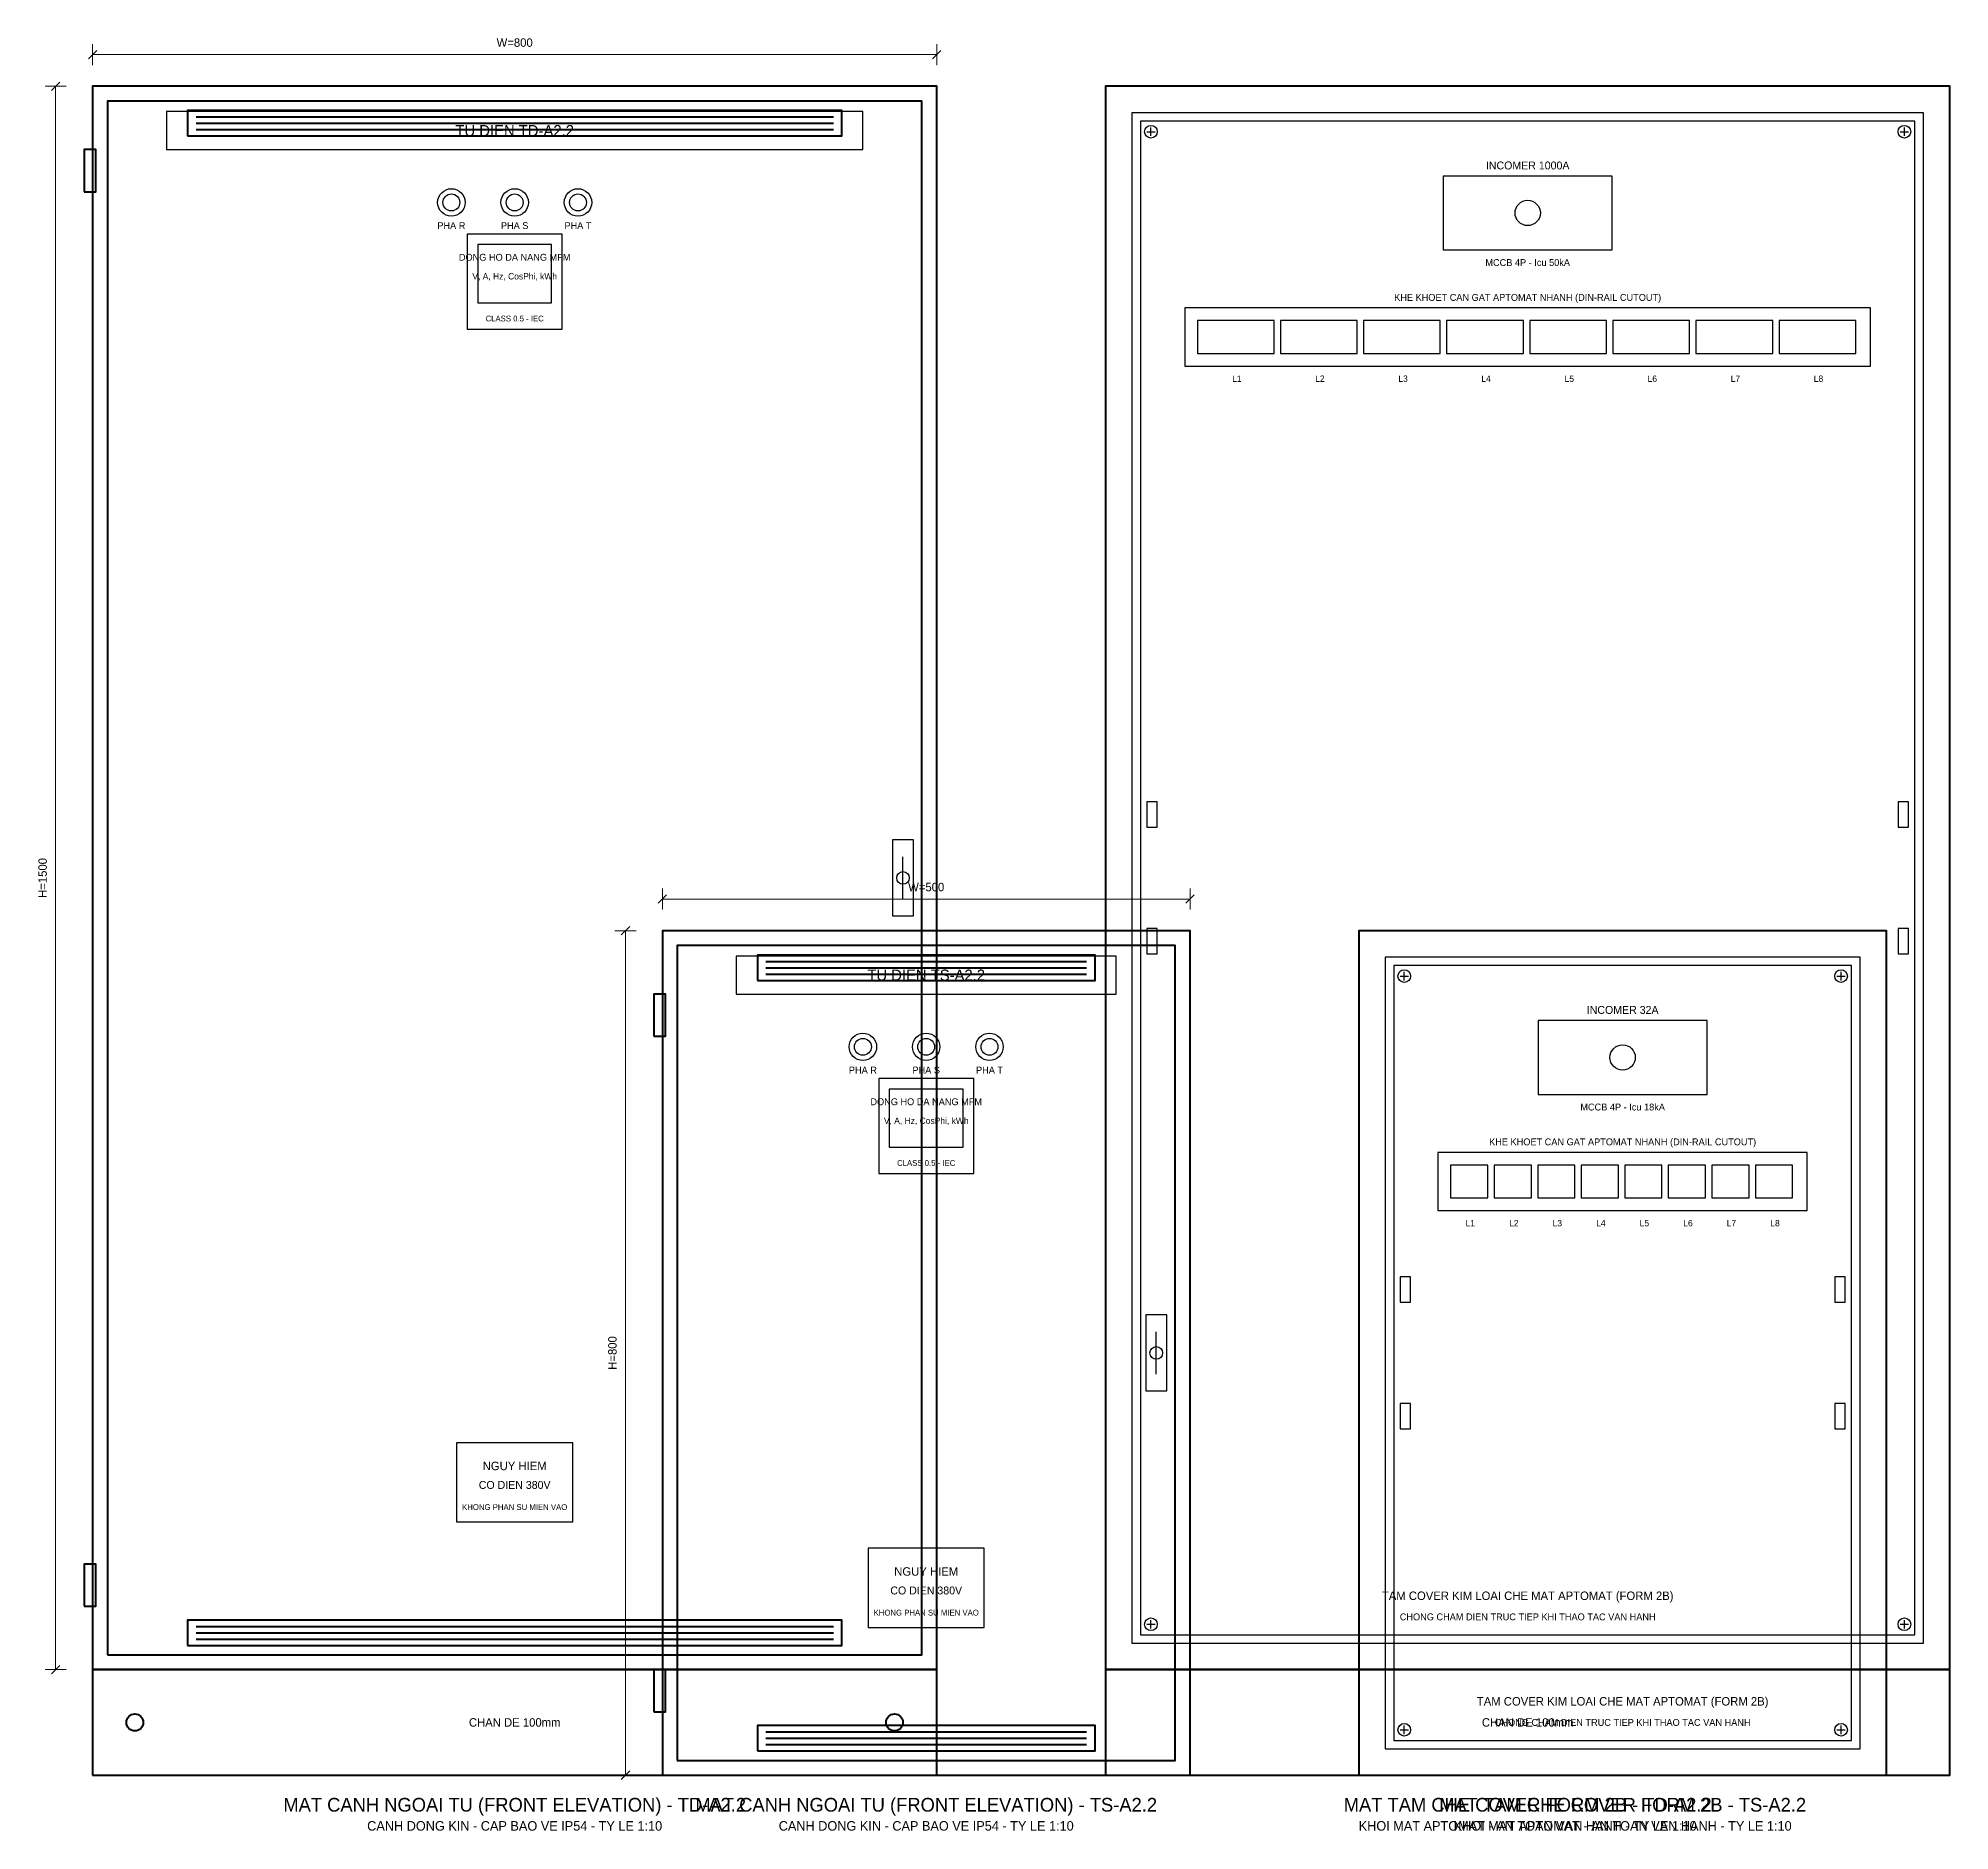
# Model space of a CAD drawing. Header units: metres. Extents: x 48 to 18260, y 45 to 1746.
# Drawn here: x 13668 to 15480, y 47 to 1746 of the extents above; entities that cross this region are included whole.
import ezdxf
from ezdxf.enums import TextEntityAlignment as Align

# ---------------------------------------------------------------- set-up
doc = ezdxf.new("R2010")
doc.units = ezdxf.units.M
for name, color, linetype, lineweight in [('0_DEVICES', 7, 'Continuous', 30), ('0_DIM', 1, 'Continuous', 15), ('0_DOOR_ITEMS', 1, 'Continuous', 25), ('0_FRAME', 6, 'Continuous', 40), ('0_PLATE', 4, 'Continuous', 25), ('0_TEXT', 7, 'Continuous', 20), ('0_TEXT_TITLE', 3, 'Continuous', 30)]:
    doc.layers.add(name, color=color, linetype=linetype, lineweight=lineweight)

msp = doc.modelspace()

# ---------------------------------------------------------------- texts
at = {"layer": '0_TEXT', "color": 1}
for s, p in [('W=800', (14120, 1735)), ('W=500', (14510, 935))]:
    msp.add_text(s, height=8, dxfattribs=at).set_placement(p, align=Align.BOTTOM_CENTER)
for p in [(14060, 1568), (14450, 768)]:
    msp.add_text('PHA R', height=6.5, dxfattribs=at).set_placement(p, align=Align.MIDDLE_CENTER)
at = {"layer": '0_TEXT', "color": 2}
for s, height, p in [('PHA S', 6.5, (14120, 1568)), ('PHA S', 6.5, (14510, 768)), ('KHONG PHAN SU MIEN VAO', 5.5, (14120, 354)), ('KHONG PHAN SU MIEN VAO', 5.5, (14510, 254))]:
    msp.add_text(s, height=height, dxfattribs=at).set_placement(p, align=Align.MIDDLE_CENTER)
at = {"layer": '0_TEXT', "color": 3}
for p in [(14180, 1568), (14570, 768)]:
    msp.add_text('PHA T', height=6.5, dxfattribs=at).set_placement(p, align=Align.MIDDLE_CENTER)
at = {"layer": '0_TEXT'}
for s, height, p in [('V, A, Hz, CosPhi, kWh', 6, (14120, 1520)), ('MCCB 4P - Icu 50kA', 6.5, (15080, 1533)), ('KHE KHOET CAN GAT APTOMAT NHANH (DIN-RAIL CUTOUT)', 6.5, (15080, 1500)), ('CLASS 0.5 - IEC', 5.5, (14120, 1480)), ('MCCB 4P - Icu 18kA', 6.5, (15170, 733)), ('V, A, Hz, CosPhi, kWh', 6, (14510, 720)), ('KHE KHOET CAN GAT APTOMAT NHANH (DIN-RAIL CUTOUT)', 6.5, (15170, 700)), ('CLASS 0.5 - IEC', 5.5, (14510, 680)), ('CHONG CHAM DIEN TRUC TIEP KHI THAO TAC VAN HANH', 6.5, (15080, 250)), ('CHAN DE 100mm', 8, (14120, 150)), ('CHAN DE 100mm', 8, (15080, 150)), ('CHONG CHAM DIEN TRUC TIEP KHI THAO TAC VAN HANH', 6.5, (15170, 150)), ('CANH DONG KIN - CAP BAO VE IP54 - TY LE 1:10', 9, (14120, 52)), ('CANH DONG KIN - CAP BAO VE IP54 - TY LE 1:10', 9, (14510, 52)), ('KHOI MAT APTOMAT - AN TOAN VAN HANH - TY LE 1:10', 9, (15080, 52)), ('KHOI MAT APTOMAT - AN TOAN VAN HANH - TY LE 1:10', 9, (15170, 52))]:
    msp.add_text(s, height=height, dxfattribs=at).set_placement(p, align=Align.MIDDLE_CENTER)
at = {"layer": '0_TEXT', "color": 1}
for s, p in [('H=1500', (13679, 950)), ('H=800', (14219, 500))]:
    msp.add_text(s, height=8, rotation=90, dxfattribs=at).set_placement(p, align=Align.BOTTOM_CENTER)
at = {"layer": '0_TEXT_TITLE', "color": 3}
for s, height, p in [('TU DIEN TD-A2.2', 10.5, (14120, 1658)), ('INCOMER 1000A', 7.5, (15080, 1625)), ('DONG HO DA NANG MFM', 6.5, (14120, 1538)), ('L1', 6, (14804.4, 1423)), ('L2', 6, (14883.1, 1423)), ('L3', 6, (14961.9, 1423)), ('L4', 6, (15040.6, 1423)), ('L5', 6, (15119.4, 1423)), ('L6', 6, (15198.1, 1423)), ('L7', 6, (15276.9, 1423)), ('L8', 6, (15355.6, 1423)), ('TU DIEN TS-A2.2', 10.5, (14510, 858)), ('INCOMER 32A', 7.5, (15170, 825)), ('DONG HO DA NANG MFM', 6.5, (14510, 738)), ('L1', 6, (15025.6, 623)), ('L2', 6, (15066.9, 623)), ('L3', 6, (15108.1, 623)), ('L4', 6, (15149.4, 623)), ('L5', 6, (15190.6, 623)), ('L6', 6, (15231.9, 623)), ('L7', 6, (15273.1, 623)), ('L8', 6, (15314.4, 623)), ('TAM COVER KIM LOAI CHE MAT APTOMAT (FORM 2B)', 8, (15080, 270)), ('TAM COVER KIM LOAI CHE MAT APTOMAT (FORM 2B)', 8, (15170, 170))]:
    msp.add_text(s, height=height, dxfattribs=at).set_placement(p, align=Align.MIDDLE_CENTER)
at = {"layer": '0_TEXT_TITLE', "color": 1}
for s, height, p in [('NGUY HIEM', 8, (14120, 393)), ('CO DIEN 380V', 7.5, (14120, 375)), ('NGUY HIEM', 8, (14510, 293)), ('CO DIEN 380V', 7.5, (14510, 275))]:
    msp.add_text(s, height=height, dxfattribs=at).set_placement(p, align=Align.MIDDLE_CENTER)
at = {"layer": '0_TEXT_TITLE'}
for s, p in [('MAT CANH NGOAI TU (FRONT ELEVATION) - TD-A2.2', (14120, 72)), ('MAT CANH NGOAI TU (FRONT ELEVATION) - TS-A2.2', (14510, 72)), ('MAT TAM CHE COVER FORM 2B - TD-A2.2', (15080, 72)), ('MAT TAM CHE COVER FORM 2B - TS-A2.2', (15170, 72))]:
    msp.add_text(s, height=13, dxfattribs=at).set_placement(p, align=Align.MIDDLE_CENTER)

# ---------------------------------------------------------------- linework, layer by layer
at = {"layer": '0_DEVICES'}
for p, q in [((14488, 930), (14488, 970)), ((14728, 480), (14728, 520))]:
    msp.add_line(p, q, dxfattribs=at)
for points in [[(15000, 1545), (15160, 1545), (15160, 1615), (15000, 1615), (15000, 1545)], [(14755, 1435), (15405, 1435), (15405, 1490), (14755, 1490), (14755, 1435)], [(14767, 1447), (14839.8, 1447), (14839.8, 1478), (14767, 1478), (14767, 1447)], [(14845.8, 1447), (14918.5, 1447), (14918.5, 1478), (14845.8, 1478), (14845.8, 1447)], [(14924.5, 1447), (14997.2, 1447), (14997.2, 1478), (14924.5, 1478), (14924.5, 1447)], [(15003.2, 1447), (15076, 1447), (15076, 1478), (15003.2, 1478), (15003.2, 1447)], [(15082, 1447), (15154.8, 1447), (15154.8, 1478), (15082, 1478), (15082, 1447)], [(15160.8, 1447), (15233.5, 1447), (15233.5, 1478), (15160.8, 1478), (15160.8, 1447)], [(15239.5, 1447), (15312.2, 1447), (15312.2, 1478), (15239.5, 1478), (15239.5, 1447)], [(15318.2, 1447), (15391, 1447), (15391, 1478), (15318.2, 1478), (15318.2, 1447)], [(14719, 998), (14729, 998), (14729, 1022), (14719, 1022), (14719, 998)], [(15431, 998), (15441, 998), (15441, 1022), (15431, 1022), (15431, 998)], [(14478, 914), (14498, 914), (14498, 986), (14478, 986), (14478, 914)], [(14719, 878), (14729, 878), (14729, 902), (14719, 902), (14719, 878)], [(15431, 878), (15441, 878), (15441, 902), (15431, 902), (15431, 878)], [(15090, 745), (15250, 745), (15250, 815), (15090, 815), (15090, 745)], [(14995, 635), (15345, 635), (15345, 690), (14995, 690), (14995, 635)], [(15007, 647), (15042.2, 647), (15042.2, 678), (15007, 678), (15007, 647)], [(15048.2, 647), (15083.5, 647), (15083.5, 678), (15048.2, 678), (15048.2, 647)], [(15089.5, 647), (15124.8, 647), (15124.8, 678), (15089.5, 678), (15089.5, 647)], [(15130.8, 647), (15166, 647), (15166, 678), (15130.8, 678), (15130.8, 647)], [(15172, 647), (15207.2, 647), (15207.2, 678), (15172, 678), (15172, 647)], [(15213.2, 647), (15248.5, 647), (15248.5, 678), (15213.2, 678), (15213.2, 647)], [(15254.5, 647), (15289.8, 647), (15289.8, 678), (15254.5, 678), (15254.5, 647)], [(15295.8, 647), (15331, 647), (15331, 678), (15295.8, 678), (15295.8, 647)], [(14959, 548), (14969, 548), (14969, 572), (14959, 572), (14959, 548)], [(15371, 548), (15381, 548), (15381, 572), (15371, 572), (15371, 548)], [(14718, 464), (14738, 464), (14738, 536), (14718, 536), (14718, 464)], [(14959, 428), (14969, 428), (14969, 452), (14959, 452), (14959, 428)], [(15371, 428), (15381, 428), (15381, 452), (15371, 452), (15371, 428)]]:
    msp.add_lwpolyline(points, close=True, dxfattribs=at)
for centre, radius in [((15080, 1580), 12), ((14488, 950), 6), ((15170, 780), 12), ((14728, 500), 6)]:
    msp.add_circle(centre, radius, dxfattribs=at)
at = {"layer": '0_DIM', "color": 1}
for p, q in [((13720, 1720), (13720, 1740)), ((14520, 1720), (14520, 1740)), ((13716, 1726), (13724, 1734)), ((13720, 1730), (14520, 1730)), ((14516, 1726), (14524, 1734)), ((13681, 1696), (13689, 1704)), ((13675, 1700), (13695, 1700)), ((13685, 200), (13685, 1700)), ((14256, 926), (14264, 934)), ((14260, 920), (14260, 940)), ((14260, 930), (14760, 930)), ((14756, 926), (14764, 934)), ((14760, 920), (14760, 940)), ((14215, 900), (14235, 900)), ((14221, 896), (14229, 904)), ((14225, 100), (14225, 900)), ((13675, 200), (13695, 200)), ((13681, 196), (13689, 204)), ((14215, 100), (14235, 100)), ((14221, 96), (14229, 104))]:
    msp.add_line(p, q, dxfattribs=at)
at = {"layer": '0_DOOR_ITEMS', "color": 7}
for points in [[(14075, 1470), (14165, 1470), (14165, 1560), (14075, 1560), (14075, 1470)], [(14465, 670), (14555, 670), (14555, 760), (14465, 760), (14465, 670)]]:
    msp.add_lwpolyline(points, close=True, dxfattribs=at)
at = {"layer": '0_DOOR_ITEMS', "color": 4}
for points in [[(14085, 1495), (14155, 1495), (14155, 1550), (14085, 1550), (14085, 1495)], [(14475, 695), (14545, 695), (14545, 750), (14475, 750), (14475, 695)]]:
    msp.add_lwpolyline(points, close=True, dxfattribs=at)
at = {"layer": '0_DOOR_ITEMS', "color": 2}
for points in [[(14065, 340), (14175, 340), (14175, 415), (14065, 415), (14065, 340)], [(14455, 240), (14565, 240), (14565, 315), (14455, 315), (14455, 240)]]:
    msp.add_lwpolyline(points, close=True, dxfattribs=at)
at = {"layer": '0_DOOR_ITEMS', "color": 1}
for centre, radius in [((14060, 1590), 13), ((14060, 1590), 8), ((14450, 790), 13), ((14450, 790), 8)]:
    msp.add_circle(centre, radius, dxfattribs=at)
at = {"layer": '0_DOOR_ITEMS', "color": 2}
for centre, radius in [((14120, 1590), 13), ((14120, 1590), 8), ((14510, 790), 13), ((14510, 790), 8)]:
    msp.add_circle(centre, radius, dxfattribs=at)
at = {"layer": '0_DOOR_ITEMS', "color": 3}
for centre, radius in [((14180, 1590), 13), ((14180, 1590), 8), ((14570, 790), 13), ((14570, 790), 8)]:
    msp.add_circle(centre, radius, dxfattribs=at)
at = {"layer": '0_FRAME'}
for p, q in [((13818, 1671), (14422, 1671)), ((13818, 1665), (14422, 1665)), ((13818, 1659), (14422, 1659)), ((14358, 871), (14662, 871)), ((14358, 865), (14662, 865)), ((14358, 859), (14662, 859)), ((13818, 241), (14422, 241)), ((13818, 235), (14422, 235)), ((13818, 229), (14422, 229)), ((14358, 141), (14662, 141)), ((14358, 135), (14662, 135)), ((14358, 129), (14662, 129))]:
    msp.add_line(p, q, dxfattribs=at)
for points in [[(13720, 200), (14520, 200), (14520, 1700), (13720, 1700), (13720, 200)], [(13734, 214), (14506, 214), (14506, 1686), (13734, 1686), (13734, 214)], [(14680, 200), (15480, 200), (15480, 1700), (14680, 1700), (14680, 200)], [(13810, 1653), (14430, 1653), (14430, 1677), (13810, 1677), (13810, 1653)], [(13712, 1600), (13723, 1600), (13723, 1640), (13712, 1640), (13712, 1600)], [(14260, 100), (14760, 100), (14760, 900), (14260, 900), (14260, 100)], [(14920, 100), (15420, 100), (15420, 900), (14920, 900), (14920, 100)], [(14274, 114), (14746, 114), (14746, 886), (14274, 886), (14274, 114)], [(14350, 853), (14670, 853), (14670, 877), (14350, 877), (14350, 853)], [(14252, 800), (14263, 800), (14263, 840), (14252, 840), (14252, 800)], [(13712, 260), (13723, 260), (13723, 300), (13712, 300), (13712, 260)], [(13810, 223), (14430, 223), (14430, 247), (13810, 247), (13810, 223)], [(13720, 100), (14520, 100), (14520, 200), (13720, 200), (13720, 100)], [(14252, 160), (14263, 160), (14263, 200), (14252, 200), (14252, 160)], [(14680, 100), (15480, 100), (15480, 200), (14680, 200), (14680, 100)], [(14350, 123), (14670, 123), (14670, 147), (14350, 147), (14350, 123)]]:
    msp.add_lwpolyline(points, close=True, dxfattribs=at)
for centre in [(13760, 150), (14480, 150)]:
    msp.add_circle(centre, 8, dxfattribs=at)
at = {"layer": '0_PLATE', "color": 4}
for p, q in [((14719, 1657), (14727, 1657)), ((14723, 1653), (14723, 1661)), ((15433, 1657), (15441, 1657)), ((15437, 1653), (15437, 1661)), ((14959, 857), (14967, 857)), ((14963, 853), (14963, 861)), ((15373, 857), (15381, 857)), ((15377, 853), (15377, 861)), ((14719, 243), (14727, 243)), ((14723, 239), (14723, 247)), ((15433, 243), (15441, 243)), ((15437, 239), (15437, 247)), ((14963, 139), (14963, 147)), ((15377, 139), (15377, 147)), ((14959, 143), (14967, 143)), ((15373, 143), (15381, 143))]:
    msp.add_line(p, q, dxfattribs=at)
for points in [[(13790, 1640), (14450, 1640), (14450, 1676), (13790, 1676), (13790, 1640)], [(14705, 225), (15455, 225), (15455, 1675), (14705, 1675), (14705, 225)], [(14713, 233), (15447, 233), (15447, 1667), (14713, 1667), (14713, 233)], [(14330, 840), (14690, 840), (14690, 876), (14330, 876), (14330, 840)], [(14945, 125), (15395, 125), (15395, 875), (14945, 875), (14945, 125)], [(14953, 133), (15387, 133), (15387, 867), (14953, 867), (14953, 133)]]:
    msp.add_lwpolyline(points, close=True, dxfattribs=at)
for centre in [(14723, 1657), (15437, 1657), (14963, 857), (15377, 857), (14723, 243), (15437, 243), (14963, 143), (15377, 143)]:
    msp.add_circle(centre, 6, dxfattribs=at)

msp.set_redraw_order([(e.dxf.handle, doc.entitydb.next_handle()) for e in msp.query("TEXT MTEXT ATTDEF DIMENSION ARC_DIMENSION")])  # texts and dimensions are drawn at this point

doc.saveas('drawing.dxf')
